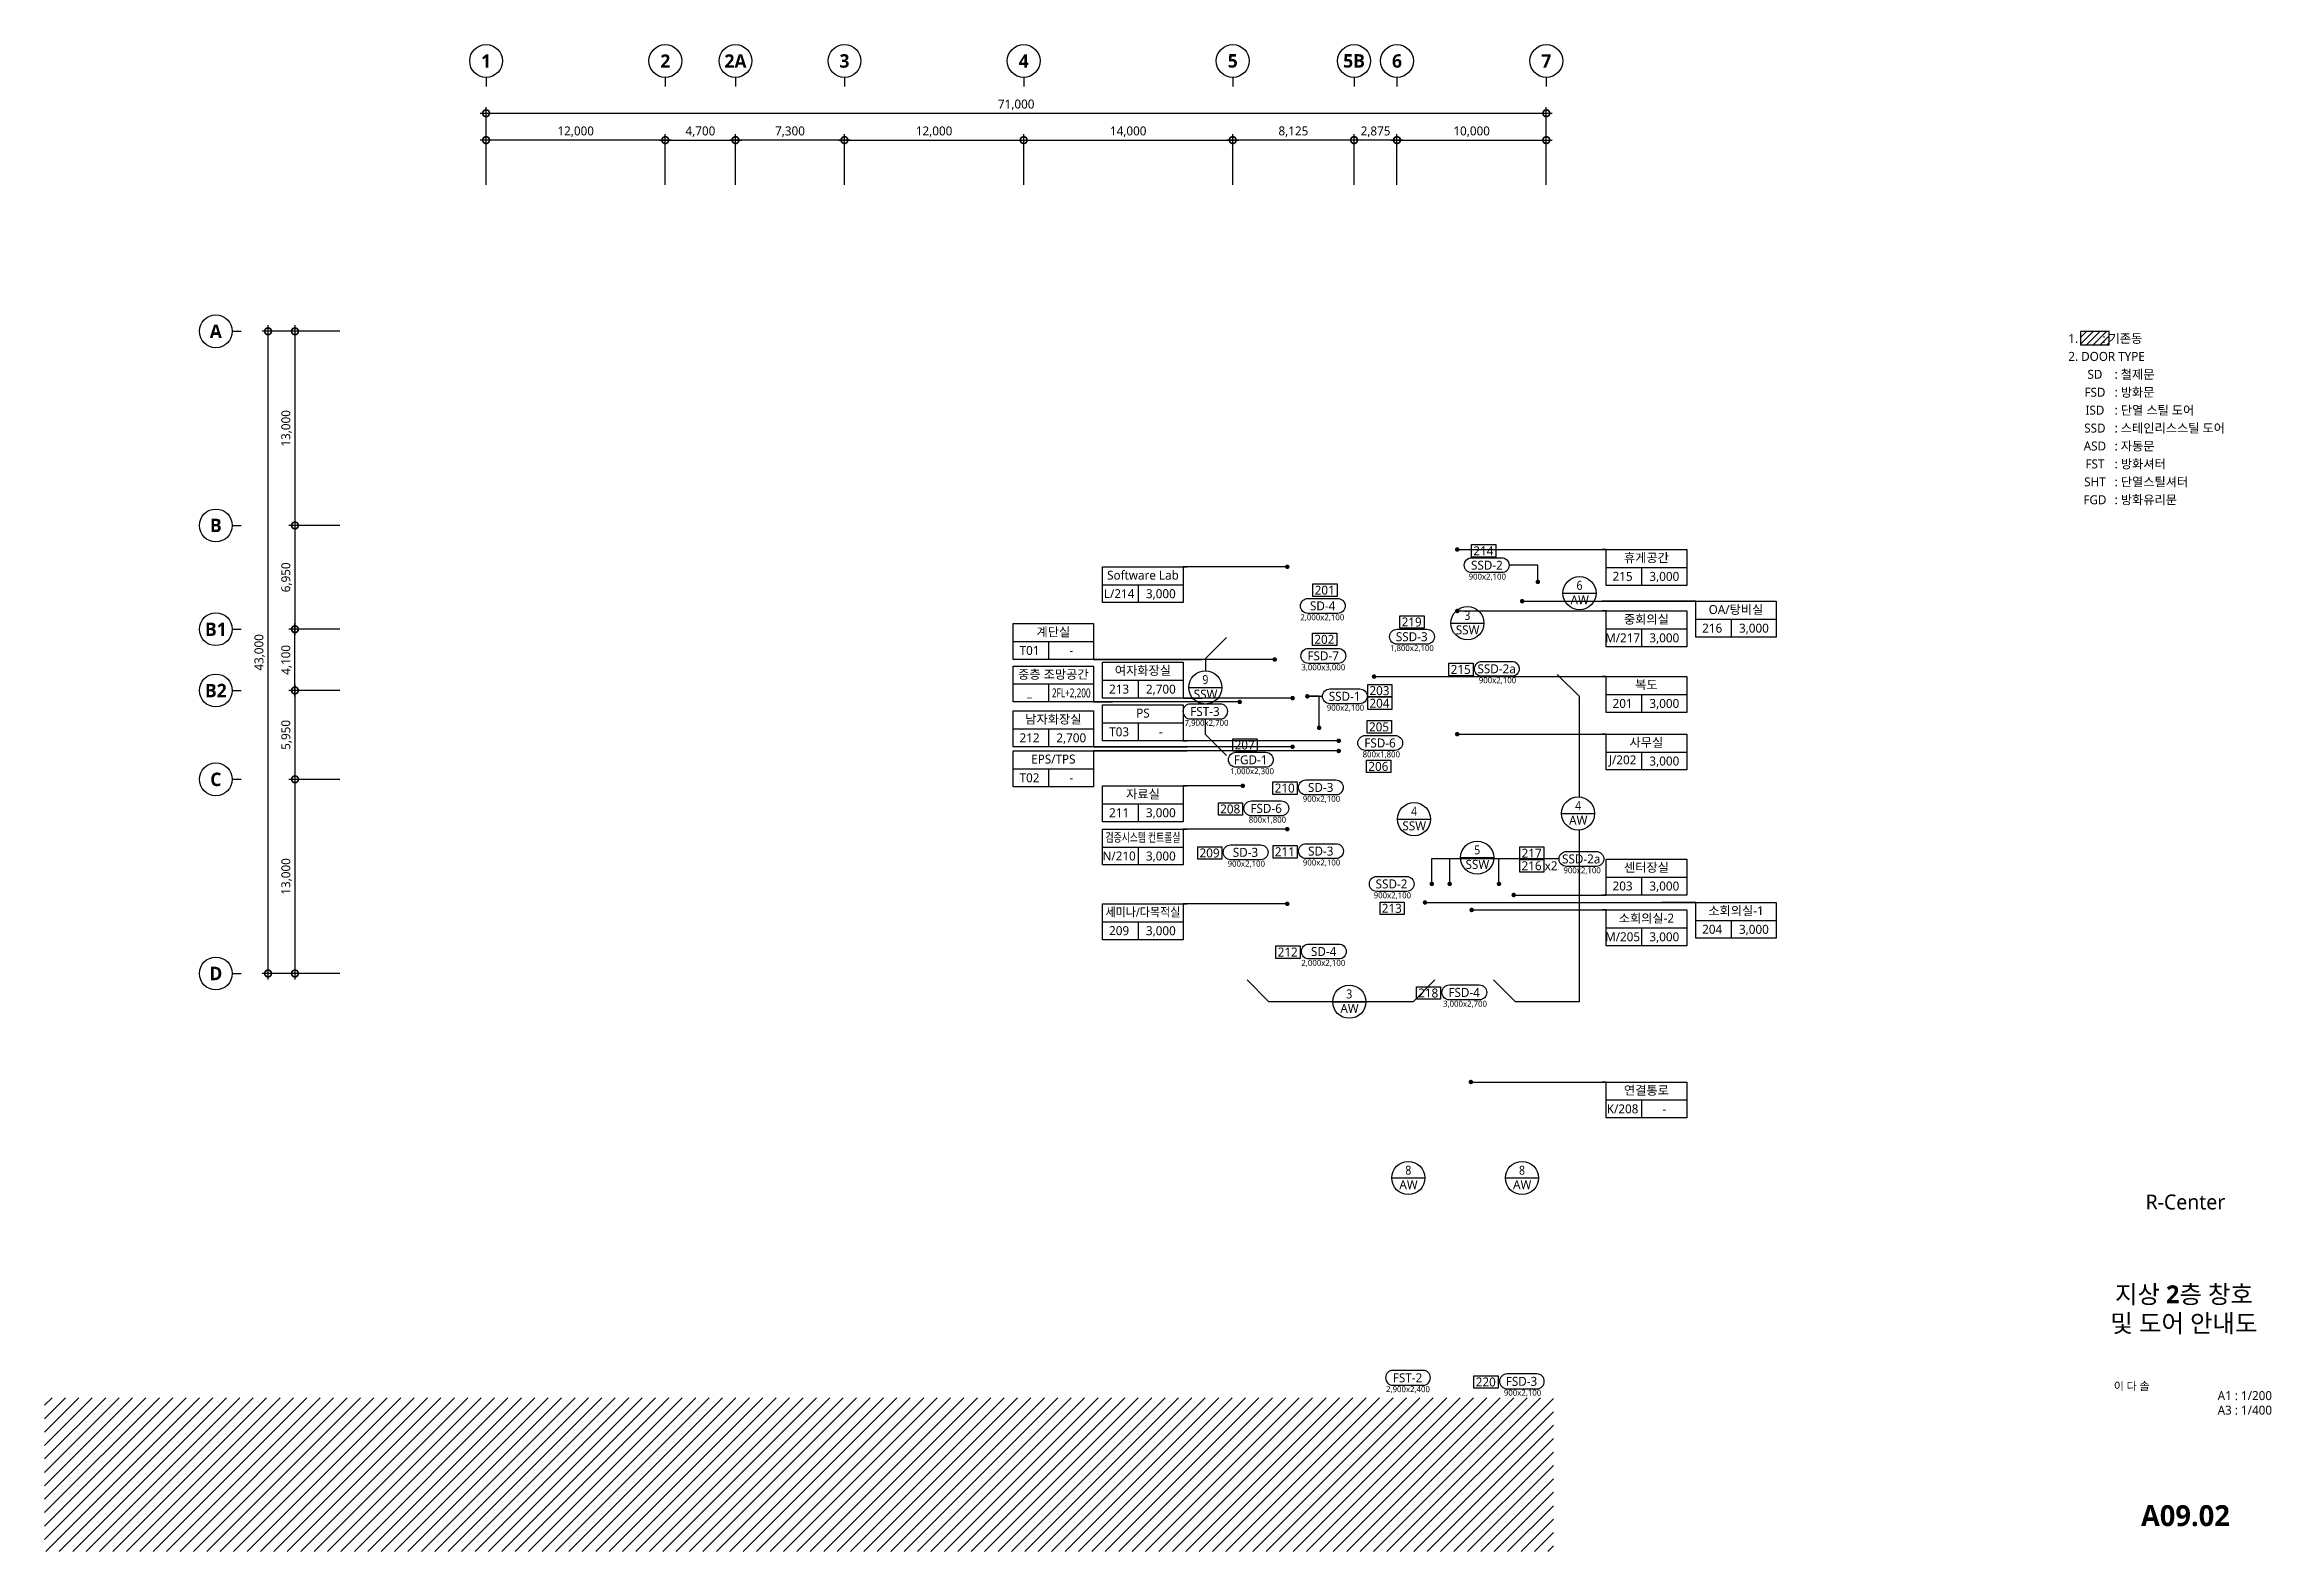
# Model space of a CAD drawing. Header units: millimetres. Extents: x 11266 to 497460, y 4200 to 113820.
# Drawn here: x 180130 to 329260, y 4200 to 105100 of the extents above; entities that cross this region are included whole.
import ezdxf
from ezdxf.enums import TextEntityAlignment as Align

# ---------------------------------------------------------------- set-up
doc = ezdxf.new("R2010")
doc.units = ezdxf.units.MM
doc.header["$LTSCALE"] = 200
doc.layers.get('DEFPOINTS').update_dxf_attribs({"color": 137})
doc.layers.add('# Door 사이즈', color=7, linetype='Continuous', plot=False)
doc.layers.add('# 도어 넘버', color=3, linetype='Continuous', plot=False)
for name, color, linetype in [('a-TAG-1', 6, 'Continuous'), ('DIM', 7, 'Continuous'), ('HAT', 8, 'Continuous'), ('SYM', 6, 'Continuous'), ('SYM-BUB', 3, 'Continuous'), ('SYM-LEAD', 6, 'Continuous'), ('TEXT', 3, 'Continuous'), ('TEXT-NOTE', 6, 'Continuous'), ('XR-SHEET$0$TITLE', 7, 'Continuous'), ('XR-SHEET$1$SHT', 5, 'Continuous'), ('XR-SHEET$1$TEXT', 3, 'Continuous')]:
    doc.layers.add(name, color=color, linetype=linetype)
doc.styles.add('$0$스타일1', font='malgun.ttf')
doc.styles.add('ARIAL', font='malgun.ttf')
doc.styles.add('S1', font='malgun.ttf')
doc.styles.add('XR-SHEET$0$굴림체(옥산)', font='malgun.ttf')
doc.styles.add('맑은고딕B', font='malgunbd.ttf')
doc.styles.add('스타일1', font='malgun.ttf')
doc.styles.add('스타일2', font='malgunbd.ttf')
doc.dimstyles.new('CJA', dxfattribs={"dimscale": 300, "dimtxt": 2.7, "dimasz": 1, "dimexe": 2, "dimexo": 3, "dimgap": 1, "dimtad": 1, "dimdec": 0, "dimzin": 1, "dimdsep": 46, "dimlunit": 6, "dimtxsty": '$0$스타일1', "dimblk": 'CJDOT', "dimcen": 0.09, "dimdle": 1, "dimclrd": 256, "dimclre": 256, "dimclrt": 3, "dimadec": 0, "dimazin": 0, "dimtfac": 1, "dimtdec": 0, "dimtix": 1, "dimtmove": 2, "dimatfit": 3, "dimldrblk": 'CJDOT', "dimfxl": 1, "dimtolj": 1, "dimtzin": 1, "dimarcsym": 0})
doc.dimstyles.new('DIM-QD 1', dxfattribs={"dimtxt": 3, "dimasz": 1.5, "dimexe": 1, "dimexo": 0, "dimgap": 1, "dimtad": 1, "dimdec": 3, "dimdsep": 46, "dimlunit": 6, "dimtxsty": '$0$스타일1', "dimblk1": 'ARCHTICK', "dimblk2": 'ARCHTICK', "dimsah": 1, "dimcen": 0, "dimclrd": 256, "dimclre": 256, "dimclrt": 3, "dimazin": 2, "dimtfac": 1, "dimtdec": 3, "dimtix": 1, "dimtmove": 2, "dimatfit": 3, "dimldrblk": 'ARCHTICK', "dimfxl": 1, "dimtolj": 1, "dimtzin": 0, "dimarcsym": 0})

msp = doc.modelspace()

# ---------------------------------------------------------------- texts
at = {"layer": '# Door 사이즈', "style": '스타일1'}
for s, p in [('900x2,100', (275496, 69275)), ('2,000x2,100', (264229, 66552)), ('1,800x2,100', (270229, 64488)), ('3,000x3,000', (264295, 63205)), ('900x2,100', (276179, 62337)), ('7,900x2,700', (256478, 59482)), ('900x2,100', (265999, 60497)), ('800x1,800', (268399, 57374)), ('1,000x2,300', (259525, 56246)), ('900x2,100', (264393, 54395)), ('800x1,800', (260772, 52994)), ('900x2,100', (259358, 50050)), ('900x2,100', (264400, 50131)), ('900x2,100', (281844, 49607)), ('900x2,100', (269140, 47935)), ('2,000x2,100', (264297, 43410)), ('3,000x2,700', (273786, 40672)), ('2,900x2,400', (269967, 14866)), ('900x2,100', (277857, 14628))]:
    msp.add_text(s, height=400, dxfattribs=at).set_placement(p)
at = {"layer": 'TEXT', "style": '스타일1'}
msp.add_text('R-Center', height=1000, dxfattribs=at).set_placement((323500, 27600), align=Align.MIDDLE_CENTER)

# ---------------------------------------------------------------- blocks, each defined once
blk = doc.blocks.new('DN')
at = {"layer": 'SYM', "color": 6}
blk.add_lwpolyline([(12.5, 0.17, 1), (12.5, 5.17), (2.5, 5.17, 1), (2.5, 0.17)], format="xyb", close=True, dxfattribs=at)
at = {"layer": 'SYM', "color": 3, "style": '스타일1'}
blk.add_attdef('FSD-1', text='', height=3, dxfattribs=at).set_placement((7.37, 2.67), align=Align.MIDDLE_CENTER)
blk = doc.blocks.new('_ARCHTICK')
at = {"color": 0, "linetype": 'ByBlock', "const_width": 0.15}
blk.add_lwpolyline([(-0.5, -0.5), (0.5, 0.5)], dxfattribs=at)
blk = doc.blocks.new('dor&win')
at = {"layer": 'a-TAG-1', "ltscale": 0.2}
blk.add_line((-5.5, 0), (5.5, 0), dxfattribs=at)
blk.add_circle((0, 0), 5.5, dxfattribs=at)
at = {"layer": 'a-TAG-1', "color": 3, "style": 'ARIAL'}
for tag, p in [('1', (0, 2.58)), ('FSD', (0.07, -2.22))]:
    blk.add_attdef(tag, text='', height=3, dxfattribs=at).set_placement(p, align=Align.MIDDLE_CENTER)
blk = doc.blocks.new('room')
at = {"layer": 'TEXT-NOTE'}
for p, q in [((0, 0), (0, 12)), ((0, 12), (27, 12)), ((27, 12), (27, 0)), ((0, 6), (27, 6)), ((27, 0), (0, 0)), ((12, 0), (12, 6))]:
    blk.add_line(p, q, dxfattribs=at)
at = {"layer": 'TEXT-NOTE', "color": 3, "style": '스타일1'}
for tag, p in [('실명', (13.5, 9.28)), ('101', (5.53, 3.02)), ('2400', (19.5, 3))]:
    blk.add_attdef(tag, text='', height=3, dxfattribs=at).set_placement(p, align=Align.MIDDLE)
blk = doc.blocks.new('_DotSmall')
at = {"color": 0, "linetype": 'ByBlock', "const_width": 0.5}
blk.add_lwpolyline([(-0.0625, 0, 1), (0.0625, 0, 1)], format="xyb", close=True, dxfattribs=at)
blk = doc.blocks.new('*D35')
at = {"layer": 'DEFPOINTS', "color": 0, "transparency": 16777216}
for p in [(0, 5400), (-71000, 0), (0, 0)]:
    blk.add_point(p, dxfattribs=at)
at = {"layer": 'DIM', "color": 7, "lineweight": -2, "transparency": 16777216}
for p, q in [((-71400, 5400), (400, 5400)), ((-71000, 600), (-71000, 5800)), ((0, 600), (0, 5800))]:
    blk.add_line(p, q, dxfattribs=at)
at = {"layer": 'DIM', "color": 7, "lineweight": -2, "transparency": 16777216, "xscale": 900, "yscale": 900, "zscale": 900, "rotation": 180}
blk.add_blockref('_DotSmall', (-71000, 5400), dxfattribs=at)
at = {"layer": 'DIM', "color": 7, "lineweight": -2, "transparency": 16777216, "xscale": 900, "yscale": 900, "zscale": 900}
blk.add_blockref('_DotSmall', (0, 5400), dxfattribs=at)
at = {"layer": 'DIM', "color": 3, "transparency": 16777216, "insert": (-35500, 5962), "char_height": 600, "attachment_point": 5, "style": '스타일1'}
blk.add_mtext('\\A1;71,000', dxfattribs=at)
blk = doc.blocks.new('CJDOT')
blk.add_line((-2, 0), (2, 0))
at = {"const_width": 0.5}
blk.add_lwpolyline([(-0.25, 0, 1), (0.25, 0, 1)], format="xyb", close=True, dxfattribs=at)
blk = doc.blocks.new('NEW_BUB')
at = {"layer": 'SYM-BUB', "color": 6}
blk.add_line((0, 3), (0, 0), dxfattribs=at)
blk.add_circle((0, 8.5), 5.5, dxfattribs=at)
at = {"layer": 'SYM-BUB', "color": 3, "style": '스타일2'}
blk.add_attdef('X', text='', height=4.5, dxfattribs=at).set_placement((0, 8.5), align=Align.MIDDLE)
blk = doc.blocks.new('*D36')
at = {"layer": 'DEFPOINTS', "color": 0, "transparency": 16777216}
for p in [(-21000, 3600), (-35000, 0), (-21000, 0)]:
    blk.add_point(p, dxfattribs=at)
at = {"layer": 'DIM', "color": 7, "lineweight": -2, "transparency": 16777216}
for p, q in [((-35400, 3600), (-20600, 3600)), ((-35000, 600), (-35000, 4000)), ((-21000, 600), (-21000, 4000))]:
    blk.add_line(p, q, dxfattribs=at)
at = {"layer": 'DIM', "color": 7, "lineweight": -2, "transparency": 16777216, "xscale": 900, "yscale": 900, "zscale": 900, "rotation": 180}
blk.add_blockref('_DotSmall', (-35000, 3600), dxfattribs=at)
at = {"layer": 'DIM', "color": 7, "lineweight": -2, "transparency": 16777216, "xscale": 900, "yscale": 900, "zscale": 900}
blk.add_blockref('_DotSmall', (-21000, 3600), dxfattribs=at)
at = {"layer": 'DIM', "color": 3, "transparency": 16777216, "insert": (-28000, 4162), "char_height": 600, "attachment_point": 5, "style": '스타일1'}
blk.add_mtext('\\A1;14,000', dxfattribs=at)
blk = doc.blocks.new('*D37')
at = {"layer": 'DEFPOINTS', "color": 0, "transparency": 16777216}
for p in [(-35000, 3600), (-47000, 0), (-35000, 0)]:
    blk.add_point(p, dxfattribs=at)
at = {"layer": 'DIM', "color": 7, "lineweight": -2, "transparency": 16777216}
for p, q in [((-47400, 3600), (-34600, 3600)), ((-47000, 600), (-47000, 4000)), ((-35000, 600), (-35000, 4000))]:
    blk.add_line(p, q, dxfattribs=at)
at = {"layer": 'DIM', "color": 7, "lineweight": -2, "transparency": 16777216, "xscale": 900, "yscale": 900, "zscale": 900, "rotation": 180}
blk.add_blockref('_DotSmall', (-47000, 3600), dxfattribs=at)
at = {"layer": 'DIM', "color": 7, "lineweight": -2, "transparency": 16777216, "xscale": 900, "yscale": 900, "zscale": 900}
blk.add_blockref('_DotSmall', (-35000, 3600), dxfattribs=at)
at = {"layer": 'DIM', "color": 3, "transparency": 16777216, "insert": (-41000, 4162), "char_height": 600, "attachment_point": 5, "style": '스타일1'}
blk.add_mtext('\\A1;12,000', dxfattribs=at)
blk = doc.blocks.new('*D38')
at = {"layer": 'DEFPOINTS', "color": 0, "transparency": 16777216}
for p in [(-54300, 3600), (-59000, 0), (-54300, 0)]:
    blk.add_point(p, dxfattribs=at)
at = {"layer": 'DIM', "color": 7, "lineweight": -2, "transparency": 16777216}
for p, q in [((-59400, 3600), (-53900, 3600)), ((-59000, 600), (-59000, 4000)), ((-54300, 600), (-54300, 4000))]:
    blk.add_line(p, q, dxfattribs=at)
at = {"layer": 'DIM', "color": 7, "lineweight": -2, "transparency": 16777216, "xscale": 900, "yscale": 900, "zscale": 900, "rotation": 180}
blk.add_blockref('_DotSmall', (-59000, 3600), dxfattribs=at)
at = {"layer": 'DIM', "color": 7, "lineweight": -2, "transparency": 16777216, "xscale": 900, "yscale": 900, "zscale": 900}
blk.add_blockref('_DotSmall', (-54300, 3600), dxfattribs=at)
at = {"layer": 'DIM', "color": 3, "transparency": 16777216, "insert": (-56650, 4160), "char_height": 600, "attachment_point": 5, "style": '스타일1'}
blk.add_mtext('\\A1;4,700', dxfattribs=at)
blk = doc.blocks.new('*D39')
at = {"layer": 'DEFPOINTS', "color": 0, "transparency": 16777216}
for p in [(-54300, 3600), (-54300, 0), (-47000, 0)]:
    blk.add_point(p, dxfattribs=at)
at = {"layer": 'DIM', "color": 7, "lineweight": -2, "transparency": 16777216}
for p, q in [((-46600, 3600), (-54700, 3600)), ((-54300, 600), (-54300, 4000)), ((-47000, 600), (-47000, 4000))]:
    blk.add_line(p, q, dxfattribs=at)
at = {"layer": 'DIM', "color": 7, "lineweight": -2, "transparency": 16777216, "xscale": 900, "yscale": 900, "zscale": 900, "rotation": 180}
blk.add_blockref('_DotSmall', (-54300, 3600), dxfattribs=at)
at = {"layer": 'DIM', "color": 7, "lineweight": -2, "transparency": 16777216, "xscale": 900, "yscale": 900, "zscale": 900}
blk.add_blockref('_DotSmall', (-47000, 3600), dxfattribs=at)
at = {"layer": 'DIM', "color": 3, "transparency": 16777216, "insert": (-50650, 4160), "char_height": 600, "attachment_point": 5, "style": '스타일1'}
blk.add_mtext('\\A1;7,300', dxfattribs=at)
blk = doc.blocks.new('*D40')
at = {"layer": 'DEFPOINTS', "color": 0, "transparency": 16777216}
for p in [(-21000, 3600), (-12875, 0), (-21000, 0)]:
    blk.add_point(p, dxfattribs=at)
at = {"layer": 'DIM', "color": 7, "lineweight": -2, "transparency": 16777216}
for p, q in [((-12475, 3600), (-21400, 3600)), ((-21000, 600), (-21000, 4000)), ((-12875, 600), (-12875, 4000))]:
    blk.add_line(p, q, dxfattribs=at)
at = {"layer": 'DIM', "color": 7, "lineweight": -2, "transparency": 16777216, "xscale": 900, "yscale": 900, "zscale": 900, "rotation": 180}
blk.add_blockref('_DotSmall', (-21000, 3600), dxfattribs=at)
at = {"layer": 'DIM', "color": 7, "lineweight": -2, "transparency": 16777216, "xscale": 900, "yscale": 900, "zscale": 900}
blk.add_blockref('_DotSmall', (-12875, 3600), dxfattribs=at)
at = {"layer": 'DIM', "color": 3, "transparency": 16777216, "insert": (-16938, 4162), "char_height": 600, "attachment_point": 5, "style": '스타일1'}
blk.add_mtext('\\A1;8,125', dxfattribs=at)
blk = doc.blocks.new('*D41')
at = {"layer": 'DEFPOINTS', "color": 0, "transparency": 16777216}
for p in [(-12875, 3600), (-12875, 0), (-10000, 0)]:
    blk.add_point(p, dxfattribs=at)
at = {"layer": 'DIM', "color": 7, "lineweight": -2, "transparency": 16777216}
for p, q in [((-9600, 3600), (-13275, 3600)), ((-12875, 600), (-12875, 4000)), ((-10000, 600), (-10000, 4000))]:
    blk.add_line(p, q, dxfattribs=at)
at = {"layer": 'DIM', "color": 7, "lineweight": -2, "transparency": 16777216, "xscale": 900, "yscale": 900, "zscale": 900, "rotation": 180}
blk.add_blockref('_DotSmall', (-12875, 3600), dxfattribs=at)
at = {"layer": 'DIM', "color": 7, "lineweight": -2, "transparency": 16777216, "xscale": 900, "yscale": 900, "zscale": 900}
blk.add_blockref('_DotSmall', (-10000, 3600), dxfattribs=at)
at = {"layer": 'DIM', "color": 3, "transparency": 16777216, "insert": (-11437, 4160), "char_height": 600, "attachment_point": 5, "style": '스타일1'}
blk.add_mtext('\\A1;2,875', dxfattribs=at)
blk = doc.blocks.new('*D42')
at = {"layer": 'DEFPOINTS', "color": 0, "transparency": 16777216}
for p in [(-71000, 3600), (-71000, 0), (-59000, 0)]:
    blk.add_point(p, dxfattribs=at)
at = {"layer": 'DIM', "color": 7, "lineweight": -2, "transparency": 16777216}
for p, q in [((-58600, 3600), (-71400, 3600)), ((-71000, 600), (-71000, 4000)), ((-59000, 600), (-59000, 4000))]:
    blk.add_line(p, q, dxfattribs=at)
at = {"layer": 'DIM', "color": 7, "lineweight": -2, "transparency": 16777216, "xscale": 900, "yscale": 900, "zscale": 900, "rotation": 180}
blk.add_blockref('_DotSmall', (-71000, 3600), dxfattribs=at)
at = {"layer": 'DIM', "color": 7, "lineweight": -2, "transparency": 16777216, "xscale": 900, "yscale": 900, "zscale": 900}
blk.add_blockref('_DotSmall', (-59000, 3600), dxfattribs=at)
at = {"layer": 'DIM', "color": 3, "transparency": 16777216, "insert": (-65000, 4162), "char_height": 600, "attachment_point": 5, "style": '스타일1'}
blk.add_mtext('\\A1;12,000', dxfattribs=at)
blk = doc.blocks.new('*D43')
at = {"layer": 'DEFPOINTS', "color": 0, "transparency": 16777216}
for p in [(0, 3600), (-10000, 0), (0, 0)]:
    blk.add_point(p, dxfattribs=at)
at = {"layer": 'DIM', "color": 7, "lineweight": -2, "transparency": 16777216}
for p, q in [((-10400, 3600), (400, 3600)), ((-10000, 600), (-10000, 4000)), ((0, 600), (0, 4000))]:
    blk.add_line(p, q, dxfattribs=at)
at = {"layer": 'DIM', "color": 7, "lineweight": -2, "transparency": 16777216, "xscale": 900, "yscale": 900, "zscale": 900, "rotation": 180}
blk.add_blockref('_DotSmall', (-10000, 3600), dxfattribs=at)
at = {"layer": 'DIM', "color": 7, "lineweight": -2, "transparency": 16777216, "xscale": 900, "yscale": 900, "zscale": 900}
blk.add_blockref('_DotSmall', (0, 3600), dxfattribs=at)
at = {"layer": 'DIM', "color": 3, "transparency": 16777216, "insert": (-5000, 4162), "char_height": 600, "attachment_point": 5, "style": '스타일1'}
blk.add_mtext('\\A1;10,000', dxfattribs=at)
blk = doc.blocks.new('*D17')
at = {"layer": 'DEFPOINTS', "color": 0, "transparency": 16777216}
for p in [(364096, 85576), (369496, 85576), (369496, 42576)]:
    blk.add_point(p, dxfattribs=at)
at = {"layer": 'DIM', "color": 7, "lineweight": -2, "transparency": 16777216}
for p, q in [((368896, 85576), (363696, 85576)), ((364096, 42176), (364096, 85976)), ((368896, 42576), (363696, 42576))]:
    blk.add_line(p, q, dxfattribs=at)
at = {"layer": 'DIM', "color": 7, "lineweight": -2, "transparency": 16777216, "xscale": 900, "yscale": 900, "zscale": 900}
for p, rotation in [((364096, 85576), 90), ((364096, 42576), 270)]:
    blk.add_blockref('_DotSmall', p, dxfattribs=dict(at, rotation=rotation))
at = {"layer": 'DIM', "color": 3, "transparency": 16777216, "insert": (363536, 64076), "char_height": 600, "attachment_point": 5, "rotation": 90, "style": '$0$스타일1'}
blk.add_mtext('\\A1;43,000', dxfattribs=at)
blk = doc.blocks.new('*D18')
at = {"layer": 'DEFPOINTS', "color": 0, "transparency": 16777216}
for p in [(369496, 85576), (365896, 72576), (369496, 72576)]:
    blk.add_point(p, dxfattribs=at)
at = {"layer": 'DIM', "color": 7, "lineweight": -2, "transparency": 16777216}
for p, q in [((368896, 85576), (365496, 85576)), ((365896, 85976), (365896, 72176)), ((368896, 72576), (365496, 72576))]:
    blk.add_line(p, q, dxfattribs=at)
at = {"layer": 'DIM', "color": 7, "lineweight": -2, "transparency": 16777216, "xscale": 900, "yscale": 900, "zscale": 900}
for p, rotation in [((365896, 85576), 90), ((365896, 72576), 270)]:
    blk.add_blockref('_DotSmall', p, dxfattribs=dict(at, rotation=rotation))
at = {"layer": 'DIM', "color": 3, "transparency": 16777216, "insert": (365334, 79076), "char_height": 600, "attachment_point": 5, "rotation": 90, "style": '$0$스타일1'}
blk.add_mtext('\\A1;13,000', dxfattribs=at)
blk = doc.blocks.new('*D19')
at = {"layer": 'DEFPOINTS', "color": 0, "transparency": 16777216}
for p in [(369496, 55576), (365896, 42576), (369496, 42576)]:
    blk.add_point(p, dxfattribs=at)
at = {"layer": 'DIM', "color": 7, "lineweight": -2, "transparency": 16777216}
for p, q in [((368896, 55576), (365496, 55576)), ((365896, 55976), (365896, 42176)), ((368896, 42576), (365496, 42576))]:
    blk.add_line(p, q, dxfattribs=at)
at = {"layer": 'DIM', "color": 7, "lineweight": -2, "transparency": 16777216, "xscale": 900, "yscale": 900, "zscale": 900}
for p, rotation in [((365896, 55576), 90), ((365896, 42576), 270)]:
    blk.add_blockref('_DotSmall', p, dxfattribs=dict(at, rotation=rotation))
at = {"layer": 'DIM', "color": 3, "transparency": 16777216, "insert": (365334, 49076), "char_height": 600, "attachment_point": 5, "rotation": 90, "style": '$0$스타일1'}
blk.add_mtext('\\A1;13,000', dxfattribs=at)
blk = doc.blocks.new('*D20')
at = {"layer": 'DEFPOINTS', "color": 0, "transparency": 16777216}
for p in [(369496, 61526), (365896, 55576), (369496, 55576)]:
    blk.add_point(p, dxfattribs=at)
at = {"layer": 'DIM', "color": 7, "lineweight": -2, "transparency": 16777216}
for p, q in [((368896, 61526), (365496, 61526)), ((365896, 61926), (365896, 55176)), ((368896, 55576), (365496, 55576))]:
    blk.add_line(p, q, dxfattribs=at)
at = {"layer": 'DIM', "color": 7, "lineweight": -2, "transparency": 16777216, "xscale": 900, "yscale": 900, "zscale": 900}
for p, rotation in [((365896, 61526), 90), ((365896, 55576), 270)]:
    blk.add_blockref('_DotSmall', p, dxfattribs=dict(at, rotation=rotation))
at = {"layer": 'DIM', "color": 3, "transparency": 16777216, "insert": (365336, 58551), "char_height": 600, "attachment_point": 5, "rotation": 90, "style": '$0$스타일1'}
blk.add_mtext('\\A1;5,950', dxfattribs=at)
blk = doc.blocks.new('*D21')
at = {"layer": 'DEFPOINTS', "color": 0, "transparency": 16777216}
for p in [(365896, 65626), (369496, 65626), (369496, 61526)]:
    blk.add_point(p, dxfattribs=at)
at = {"layer": 'DIM', "color": 7, "lineweight": -2, "transparency": 16777216}
for p, q in [((368896, 65626), (365496, 65626)), ((365896, 61126), (365896, 66026)), ((368896, 61526), (365496, 61526))]:
    blk.add_line(p, q, dxfattribs=at)
at = {"layer": 'DIM', "color": 7, "lineweight": -2, "transparency": 16777216, "xscale": 900, "yscale": 900, "zscale": 900}
for p, rotation in [((365896, 65626), 90), ((365896, 61526), 270)]:
    blk.add_blockref('_DotSmall', p, dxfattribs=dict(at, rotation=rotation))
at = {"layer": 'DIM', "color": 3, "transparency": 16777216, "insert": (365334, 63576), "char_height": 600, "attachment_point": 5, "rotation": 90, "style": '$0$스타일1'}
blk.add_mtext('\\A1;4,100', dxfattribs=at)
blk = doc.blocks.new('*D22')
at = {"layer": 'DEFPOINTS', "color": 0, "transparency": 16777216}
for p in [(369496, 72576), (365896, 65626), (369496, 65626)]:
    blk.add_point(p, dxfattribs=at)
at = {"layer": 'DIM', "color": 7, "lineweight": -2, "transparency": 16777216}
for p, q in [((368896, 72576), (365496, 72576)), ((365896, 72976), (365896, 65226)), ((368896, 65626), (365496, 65626))]:
    blk.add_line(p, q, dxfattribs=at)
at = {"layer": 'DIM', "color": 7, "lineweight": -2, "transparency": 16777216, "xscale": 900, "yscale": 900, "zscale": 900}
for p, rotation in [((365896, 72576), 90), ((365896, 65626), 270)]:
    blk.add_blockref('_DotSmall', p, dxfattribs=dict(at, rotation=rotation))
at = {"layer": 'DIM', "color": 3, "transparency": 16777216, "insert": (365336, 69101), "char_height": 600, "attachment_point": 5, "rotation": 90, "style": '$0$스타일1'}
blk.add_mtext('\\A1;6,950', dxfattribs=at)
blk = doc.blocks.new('2F DOOR NUMBER')
at = {"layer": '# 도어 넘버', "flags": 128}
for points in [[(99814, -42980), (99814, -43820), (98194, -43820), (98194, -42980)], [(89189, -45614), (89189, -46454), (87570, -46454), (87570, -45614)], [(89167, -48907), (89167, -49747), (87547, -49747), (87547, -48907)], [(95010, -47744), (95010, -48584), (93391, -48584), (93391, -47744)], [(98296, -50923), (98296, -51763), (96677, -51763), (96677, -50923)], [(92855, -52342), (92855, -53182), (91236, -53182), (91236, -52342)], [(92855, -53187), (92855, -54027), (91236, -54027), (91236, -53187)], [(92827, -54768), (92827, -55608), (91207, -55608), (91207, -54768)], [(83827, -55982), (83827, -56822), (82208, -56822), (82208, -55982)], [(92783, -57413), (92783, -58253), (91163, -58253), (91163, -57413)], [(86510, -58865), (86510, -59705), (84891, -59705), (84891, -58865)], [(82859, -60266), (82859, -61106), (81240, -61106), (81240, -60266)], [(81475, -63210), (81475, -64050), (79856, -64050), (79856, -63210)], [(86517, -63129), (86517, -63969), (84898, -63969), (84898, -63129)], [(103043, -63228), (103043, -64068), (101424, -64068), (101424, -63228)], [(103043, -64068), (103043, -64908), (101424, -64908), (101424, -64068)], [(93682, -66914), (93682, -67754), (92062, -67754), (92062, -66914)], [(86711, -69849), (86711, -70689), (85091, -70689), (85091, -69849)], [(96118, -72588), (96118, -73428), (94499, -73428), (94499, -72588)], [(99974, -98632), (99974, -99472), (98355, -99472), (98355, -98632)]]:
    blk.add_lwpolyline(points, close=True, dxfattribs=at)
at = {"layer": '# 도어 넘버', "style": '스타일1'}
for s, p in [('214', (98314, -43700)), ('201', (87690, -46334)), ('202', (87667, -49627)), ('219', (93511, -48464)), ('215', (96797, -51643)), ('203', (91356, -53062)), ('204', (91356, -53907)), ('205', (91327, -55488)), ('207', (82328, -56702)), ('206', (91283, -58133)), ('210', (85011, -59585)), ('208', (81360, -60986)), ('209', (79976, -63930)), ('211', (85018, -63849)), ('217', (101544, -63948)), ('216 x2', (101544, -64788)), ('213', (92182, -67634)), ('212', (85211, -70569)), ('218', (94619, -73308)), ('220', (98475, -99352))]:
    blk.add_text(s, height=600, dxfattribs=at).set_placement(p)
blk = doc.blocks.new('XR-SHEET$0$TITLE')
at = {"layer": 'XR-SHEET$0$TITLE', "true_color": 0x000000, "style": 'XR-SHEET$0$굴림체(옥산)'}
for tag, height, p in [('동명칭', 6, (776.77, -457.26)), ('SCALE-A1', 3, (797.5, -522)), ('SCALE-A3', 3, (797.5, -527)), ('DATA', 3, (797.5, -540))]:
    blk.add_attdef(tag, text='', height=height, dxfattribs=at).set_placement(p, align=Align.MIDDLE)
for tag, height, p in [('TITLE1', 6, (776.5, -479.4)), ('TITLE4', 6, (776.5, -484.39)), ('TITLE2', 6, (776.5, -489)), ('TITLE5', 6, (776.5, -493.99)), ('TITLE3', 6, (776.5, -498.7)), ('NAME-1', 3, (760.16, -517.5)), ('NAME-2', 3, (760.16, -526.5)), ('A0.00', 7, (776.5, -561))]:
    blk.add_attdef(tag, text='', height=height, dxfattribs=at).set_placement(p, align=Align.MIDDLE_CENTER)
blk = doc.blocks.new('A$C812c7108')
at = {"layer": 'TEXT', "style": 'S1'}
for s, p in [('1.        : 기존동', (0, 373)), ('2. DOOR TYPE', (0, -827)), (': 철제문', (3100, -2027)), (': 방화문', (3100, -3227)), (': 단열 스틸 도어', (3100, -4427)), (': 스테인리스스틸 도어', (3100, -5627)), (': 자동문', (3100, -6827)), (': 방화셔터', (3100, -8027)), (': 단열스틸셔터', (3100, -9227)), (': 방화유리문', (3100, -10427))]:
    blk.add_text(s, height=600, dxfattribs=at).set_placement(p, align=Align.MIDDLE_LEFT)
for s, p in [('FSD', (1780, -3227)), ('SD', (1780, -2027)), ('ISD', (1780, -4427)), ('SSD', (1780, -5627)), ('ASD', (1780, -6827)), ('SHT', (1780, -9227)), ('FST', (1780, -8027)), ('FGD', (1780, -10427))]:
    blk.add_text(s, height=600, dxfattribs=at).set_placement(p, align=Align.MIDDLE_CENTER)
blk = doc.blocks.new('A$C5c222830')
at = {"layer": 'SYM-BUB'}
ref = blk.add_blockref('NEW_BUB', (-71000, 7200), dxfattribs=dict(at, xscale=200.0000000000001, yscale=200.0000000000001, zscale=200.0000000000001))
ref.add_attrib('X', '1', dxfattribs={"color": 3, "height": 900, "style": '맑은고딕B'}).set_placement((-71000, 8900), align=Align.MIDDLE)
ref = blk.add_blockref('NEW_BUB', (-59000, 7200), dxfattribs=dict(at, xscale=200.0000000000001, yscale=200.0000000000001, zscale=200.0000000000001))
ref.add_attrib('X', '2', dxfattribs={"color": 3, "height": 900, "style": '맑은고딕B'}).set_placement((-59000, 8900), align=Align.MIDDLE)
ref = blk.add_blockref('NEW_BUB', (-54300, 7200), dxfattribs=dict(at, xscale=200.0000000000001, yscale=200.0000000000001, zscale=200.0000000000001))
ref.add_attrib('X', '2A', dxfattribs={"color": 3, "height": 900, "style": '맑은고딕B'}).set_placement((-54300, 8900), align=Align.MIDDLE)
ref = blk.add_blockref('NEW_BUB', (-47000, 7200), dxfattribs=dict(at, xscale=200.0000000000001, yscale=200.0000000000001, zscale=200.0000000000001))
ref.add_attrib('X', '3', dxfattribs={"color": 3, "height": 900, "style": '맑은고딕B'}).set_placement((-47000, 8900), align=Align.MIDDLE)
ref = blk.add_blockref('NEW_BUB', (-35000, 7200), dxfattribs=dict(at, xscale=200.0000000000001, yscale=200.0000000000001, zscale=200.0000000000001))
ref.add_attrib('X', '4', dxfattribs={"color": 3, "height": 900, "style": '맑은고딕B'}).set_placement((-35000, 8900), align=Align.MIDDLE)
ref = blk.add_blockref('NEW_BUB', (-21000, 7200), dxfattribs=dict(at, xscale=200.0000000000001, yscale=200.0000000000001, zscale=200.0000000000001))
ref.add_attrib('X', '5', dxfattribs={"color": 3, "height": 900, "style": '맑은고딕B'}).set_placement((-21000, 8900), align=Align.MIDDLE)
ref = blk.add_blockref('NEW_BUB', (-12875, 7200), dxfattribs=dict(at, xscale=200.0000000000001, yscale=200.0000000000001, zscale=200.0000000000001))
ref.add_attrib('X', '5B', dxfattribs={"color": 3, "height": 900, "style": '맑은고딕B'}).set_placement((-12875, 8900), align=Align.MIDDLE)
ref = blk.add_blockref('NEW_BUB', (-10000, 7200), dxfattribs=dict(at, xscale=200.0000000000001, yscale=200.0000000000001, zscale=200.0000000000001))
ref.add_attrib('X', '6', dxfattribs={"color": 3, "height": 900, "style": '맑은고딕B'}).set_placement((-10000, 8900), align=Align.MIDDLE)
ref = blk.add_blockref('NEW_BUB', (0, 7200), dxfattribs=dict(at, xscale=200.0000000000001, yscale=200.0000000000001, zscale=200.0000000000001))
ref.add_attrib('X', '7', dxfattribs={"color": 3, "height": 900, "style": '맑은고딕B'}).set_placement((0, 8900), align=Align.MIDDLE)
at = {"layer": 'DIM'}
dim = blk.add_linear_dim(base=(0, 5400), p1=(-71000, 0), p2=(0, 0), angle=180, dimstyle='CJA', override={"dimscale": 200, "dimtxt": 3, "dimasz": 4.5, "dimtxsty": '스타일1', "dimblk1": 'DotSmall', "dimblk2": 'DotSmall', "dimsah": 1, "dimdle": 2, "dimclrd": 7, "dimclre": 7}, dxfattribs=at)
dim.commit()
dim.dimension.update_dxf_attribs({"geometry": '*D35', "text_midpoint": (-35500, 5962), "dimtype": 128})
for base, p1, p2, picture, middle in [((-71000, 3600), (-59000, 0), (-71000, 0), '*D42', (-65000, 4162)), ((-54300, 3600), (-47000, 0), (-54300, 0), '*D39', (-50650, 4160.3)), ((-21000, 3600), (-12875, 0), (-21000, 0), '*D40', (-16937.5, 4162)), ((-12875, 3600), (-10000, 0), (-12875, 0), '*D41', (-11437.5, 4160.3))]:
    dim = blk.add_linear_dim(base=base, p1=p1, p2=p2, angle=180, dimstyle='CJA', override={"dimscale": 200, "dimtxt": 3, "dimasz": 4.5, "dimtxsty": '스타일1', "dimblk1": 'DotSmall', "dimblk2": 'DotSmall', "dimsah": 1, "dimdle": 2, "dimclrd": 7, "dimclre": 7}, dxfattribs=at)
    dim.commit()
    dim.dimension.update_dxf_attribs({"geometry": picture, "text_midpoint": middle})
for base, p1, p2, picture, middle in [((-54300, 3600), (-59000, 0), (-54300, 0), '*D38', (-56650, 4160.3)), ((-35000, 3600), (-47000, 0), (-35000, 0), '*D37', (-41000, 4162)), ((-21000, 3600), (-35000, 0), (-21000, 0), '*D36', (-28000, 4162)), ((0, 3600), (-10000, 0), (0, 0), '*D43', (-5000, 4162))]:
    dim = blk.add_linear_dim(base=base, p1=p1, p2=p2, dimstyle='CJA', override={"dimscale": 200, "dimtxt": 3, "dimasz": 4.5, "dimtxsty": '스타일1', "dimblk1": 'DotSmall', "dimblk2": 'DotSmall', "dimsah": 1, "dimdle": 2, "dimclrd": 7, "dimclre": 7}, dxfattribs=at)
    dim.commit()
    dim.dimension.update_dxf_attribs({"geometry": picture, "text_midpoint": middle})
blk = doc.blocks.new('A$Cae429de4')
at = {"layer": 'SYM-BUB'}
ref = blk.add_blockref('NEW_BUB', (-7200, 0), dxfattribs=dict(at, xscale=200.0000000000001, yscale=200.0000000000001, zscale=200.0000000000001, rotation=90))
ref.add_attrib('X', 'A', dxfattribs={"color": 3, "height": 900, "style": '맑은고딕B'}).set_placement((-8900, 0), align=Align.MIDDLE)
ref = blk.add_blockref('NEW_BUB', (-7200, -13000), dxfattribs=dict(at, xscale=200.0000000000001, yscale=200.0000000000001, zscale=200.0000000000001, rotation=90))
ref.add_attrib('X', 'B', dxfattribs={"color": 3, "height": 900, "style": '맑은고딕B'}).set_placement((-8900, -13000), align=Align.MIDDLE)
ref = blk.add_blockref('NEW_BUB', (-7200, -19950), dxfattribs=dict(at, xscale=200.0000000000001, yscale=200.0000000000001, zscale=200.0000000000001, rotation=90))
ref.add_attrib('X', 'B1', dxfattribs={"color": 3, "height": 900, "style": '맑은고딕B'}).set_placement((-8900, -19950), align=Align.MIDDLE)
ref = blk.add_blockref('NEW_BUB', (-7200, -24050), dxfattribs=dict(at, xscale=200.0000000000001, yscale=200.0000000000001, zscale=200.0000000000001, rotation=90))
ref.add_attrib('X', 'B2', dxfattribs={"color": 3, "height": 900, "style": '맑은고딕B'}).set_placement((-8900, -24050), align=Align.MIDDLE)
ref = blk.add_blockref('NEW_BUB', (-7200, -30000), dxfattribs=dict(at, xscale=200.0000000000001, yscale=200.0000000000001, zscale=200.0000000000001, rotation=90))
ref.add_attrib('X', 'C', dxfattribs={"color": 3, "height": 900, "style": '맑은고딕B'}).set_placement((-8900, -30000), align=Align.MIDDLE)
ref = blk.add_blockref('NEW_BUB', (-7200, -43000), dxfattribs=dict(at, xscale=200.0000000000001, yscale=200.0000000000001, zscale=200.0000000000001, rotation=90))
ref.add_attrib('X', 'D', dxfattribs={"color": 3, "height": 900, "style": '맑은고딕B'}).set_placement((-8900, -43000), align=Align.MIDDLE)
at = {"layer": 'DIM'}
for base, p1, p2, angle, picture, middle in [((-5400, 0), (0, -43000), (0, 0), 270, '*D17', (-5960.3, -21500)), ((-3600, -13000), (0, 0), (0, -13000), 90, '*D18', (-4162, -6500)), ((-3600, -19950), (0, -13000), (0, -19950), 270, '*D22', (-4160.3, -16475)), ((-3600, -19950), (0, -24050), (0, -19950), 90, '*D21', (-4162, -22000)), ((-3600, -30000), (0, -24050), (0, -30000), 270, '*D20', (-4160.3, -27025)), ((-3600, -43000), (0, -30000), (0, -43000), 270, '*D19', (-4162, -36500))]:
    dim = blk.add_linear_dim(base=base, p1=p1, p2=p2, angle=angle, dimstyle='CJA', override={"dimscale": 200, "dimtxt": 3, "dimasz": 4.5, "dimblk1": 'DotSmall', "dimblk2": 'DotSmall', "dimsah": 1, "dimdle": 2, "dimclrd": 7, "dimclre": 7}, dxfattribs=at)
    dim.commit()
    dim.dimension.update_dxf_attribs({"geometry": picture, "text_midpoint": middle, "insert": (-369496.1, -85576.2)})

# ---------------------------------------------------------------- hatches: boundary and pattern name
at = {"layer": 'HAT'}
h = msp.add_hatch(dxfattribs=at)
h.set_pattern_fill('ANSI31', color=256, scale=100)
h.set_pattern_definition([(45, (200, -9e-11), (-224.5064, 224.5064), [])])
h.paths.add_polyline_path([(316483, 85881), (316483, 84992), (318381, 84992), (318381, 85881)])
h = msp.add_hatch(dxfattribs=at)
h.set_pattern_fill('ANSI31', color=256, scale=200)
h.set_pattern_definition([(45, (168200, 118800), (-449.0128, 449.0128), [])])
h.paths.add_polyline_path([(281170, 14490), (180130, 14490), (180130, 4200), (281170, 4200)])

# ---------------------------------------------------------------- linework, layer by layer
at = {"layer": 'a-TAG-1'}
for points in [[(281435, 62930), (282891, 61474), (282891, 54723)], [(282891, 52504), (282891, 41009), (278626, 41009), (277170, 42465)], [(273230, 42465), (271774, 41009), (262126, 41009), (260670, 42465)]]:
    msp.add_lwpolyline(points, dxfattribs=at)
at = {"layer": 'HAT', "color": 6}
msp.add_lwpolyline([(316483, 84992), (318381, 84992), (318381, 85881), (316483, 85881)], close=True, dxfattribs=at)
at = {"layer": 'SYM-LEAD'}
for points in [[(259275, 65400), (257866, 63991), (257866, 63166)], [(259275, 57500), (257866, 58909), (257866, 59944)]]:
    msp.add_lwpolyline(points, dxfattribs=at)

# ---------------------------------------------------------------- block references
at = {"layer": '# Door 사이즈'}
msp.add_blockref('2F DOOR NUMBER', (177500, 114600), dxfattribs=at)
for name, p in [('A$C5c222830', (280700, 95100)), ('A$Cae429de4', (200500, 85900)), ('A$C812c7108', (315657, 85046))]:
    msp.add_blockref(name, p)
at = {"layer": 'a-TAG-1'}
ref = msp.add_blockref('dor&win', (282922, 68366), dxfattribs=dict(at, xscale=202.0202020198728, yscale=202.0202020198728, zscale=202.0202020198728))
ref.add_attrib('1', '6', dxfattribs={"color": 3, "height": 600, "style": 'S1', "width": 0.9}).set_placement((282922, 68888), align=Align.MIDDLE_CENTER)
ref.add_attrib('FSD', 'AW', dxfattribs={"color": 3, "height": 600, "style": 'S1'}).set_placement((282936, 67917), align=Align.MIDDLE_CENTER)
ref = msp.add_blockref('dor&win', (275415, 66356), dxfattribs=dict(at, xscale=202.0202020198728, yscale=202.0202020198728, zscale=202.0202020198728))
ref.add_attrib('1', '3', dxfattribs={"color": 3, "height": 600, "style": 'S1', "width": 0.9}).set_placement((275415, 66877), align=Align.MIDDLE_CENTER)
ref.add_attrib('FSD', 'SSW', dxfattribs={"color": 3, "height": 600, "style": 'S1'}).set_placement((275429, 65906), align=Align.MIDDLE_CENTER)
ref = msp.add_blockref('dor&win', (257866, 62055), dxfattribs=dict(at, xscale=202.0202020198728, yscale=202.0202020198728, zscale=202.0202020198728))
ref.add_attrib('1', '9', dxfattribs={"color": 3, "height": 600, "style": 'S1', "width": 0.9}).set_placement((257866, 62577), align=Align.MIDDLE_CENTER)
ref.add_attrib('FSD', 'SSW', dxfattribs={"color": 3, "height": 600, "style": 'S1'}).set_placement((257880, 61606), align=Align.MIDDLE_CENTER)
ref = msp.add_blockref('dor&win', (271841, 53234), dxfattribs=dict(at, xscale=202.0202020198728, yscale=202.0202020198728, zscale=202.0202020198728))
ref.add_attrib('1', '4', dxfattribs={"color": 3, "height": 600, "style": 'S1', "width": 0.9}).set_placement((271841, 53756), align=Align.MIDDLE_CENTER)
ref.add_attrib('FSD', 'SSW', dxfattribs={"color": 3, "height": 600, "style": 'S1'}).set_placement((271855, 52785), align=Align.MIDDLE_CENTER)
ref = msp.add_blockref('dor&win', (282826, 53614), dxfattribs=dict(at, xscale=202.0202020198728, yscale=202.0202020198728, zscale=202.0202020198728))
ref.add_attrib('1', '4', dxfattribs={"color": 3, "height": 600, "style": 'S1', "width": 0.9}).set_placement((282826, 54135), align=Align.MIDDLE_CENTER)
ref.add_attrib('FSD', 'AW', dxfattribs={"color": 3, "height": 600, "style": 'S1'}).set_placement((282840, 53164), align=Align.MIDDLE_CENTER)
ref = msp.add_blockref('dor&win', (276071, 50655), dxfattribs=dict(at, xscale=202.0202020198728, yscale=202.0202020198728, zscale=202.0202020198728))
ref.add_attrib('1', '5', dxfattribs={"color": 3, "height": 600, "style": 'S1', "width": 0.9}).set_placement((276071, 51176), align=Align.MIDDLE_CENTER)
ref.add_attrib('FSD', 'SSW', dxfattribs={"color": 3, "height": 600, "style": 'S1'}).set_placement((276085, 50205), align=Align.MIDDLE_CENTER)
ref = msp.add_blockref('dor&win', (267506, 41009), dxfattribs=dict(at, xscale=202.0202020198728, yscale=202.0202020198728, zscale=202.0202020198728))
ref.add_attrib('1', '3', dxfattribs={"color": 3, "height": 600, "style": 'S1', "width": 0.9}).set_placement((267506, 41531), align=Align.MIDDLE_CENTER)
ref.add_attrib('FSD', 'AW', dxfattribs={"color": 3, "height": 600, "style": 'S1'}).set_placement((267520, 40560), align=Align.MIDDLE_CENTER)
ref = msp.add_blockref('dor&win', (271458, 29207), dxfattribs=dict(at, xscale=202.0202020198728, yscale=202.0202020198728, zscale=202.0202020198728))
ref.add_attrib('1', '8', dxfattribs={"color": 3, "height": 600, "style": 'S1', "width": 0.9}).set_placement((271458, 29729), align=Align.MIDDLE_CENTER)
ref.add_attrib('FSD', 'AW', dxfattribs={"color": 3, "height": 600, "style": 'S1'}).set_placement((271471, 28758), align=Align.MIDDLE_CENTER)
ref = msp.add_blockref('dor&win', (279072, 29207), dxfattribs=dict(at, xscale=202.0202020198728, yscale=202.0202020198728, zscale=202.0202020198728))
ref.add_attrib('1', '8', dxfattribs={"color": 3, "height": 600, "style": 'S1', "width": 0.9}).set_placement((279072, 29729), align=Align.MIDDLE_CENTER)
ref.add_attrib('FSD', 'AW', dxfattribs={"color": 3, "height": 600, "style": 'S1'}).set_placement((279086, 28758), align=Align.MIDDLE_CENTER)
at = {"layer": 'SYM'}
ref = msp.add_blockref('DN', (275205, 70772), dxfattribs=dict(at, xscale=-200.0000000000001, yscale=200.0000000000001, zscale=200.0000000000001, rotation=180))
ref.add_attrib('1-FSD', 'SSD-2', dxfattribs={"color": 3, "height": 600, "style": '스타일1'}).set_placement((276720, 70238), align=Align.MIDDLE_CENTER)
ref = msp.add_blockref('DN', (267233, 66979), dxfattribs=dict(at, xscale=-200.0000000000001, yscale=200.0000000000001, zscale=200.0000000000001))
ref.add_attrib('1-FSD', 'SD-4', dxfattribs={"color": 3, "height": 600, "style": '스타일1'}).set_placement((265720, 67514), align=Align.MIDDLE_CENTER)
ref = msp.add_blockref('DN', (273202, 64915), dxfattribs=dict(at, xscale=-200.0000000000001, yscale=200.0000000000001, zscale=200.0000000000001))
ref.add_attrib('1-FSD', 'SSD-3', dxfattribs={"color": 3, "height": 600, "style": '스타일1'}).set_placement((271689, 65450), align=Align.MIDDLE_CENTER)
ref = msp.add_blockref('DN', (267268, 63633), dxfattribs=dict(at, xscale=-200.0000000000001, yscale=200.0000000000001, zscale=200.0000000000001))
ref.add_attrib('1-FSD', 'FSD-7', dxfattribs={"color": 3, "height": 600, "style": '스타일1'}).set_placement((265755, 64167), align=Align.MIDDLE_CENTER)
ref = msp.add_blockref('DN', (278887, 62764), dxfattribs=dict(at, xscale=-200.0000000000001, yscale=200.0000000000001, zscale=200.0000000000001))
ref.add_attrib('1-FSD', 'SSD-2a', dxfattribs={"color": 3, "height": 600, "style": '스타일1'}).set_placement((277374, 63299), align=Align.MIDDLE_CENTER)
ref = msp.add_blockref('DN', (268707, 60924), dxfattribs=dict(at, xscale=-200.0000000000001, yscale=200.0000000000001, zscale=200.0000000000001))
ref.add_attrib('1-FSD', 'SSD-1', dxfattribs={"color": 3, "height": 600, "style": '스타일1'}).set_placement((267193, 61459), align=Align.MIDDLE_CENTER)
ref = msp.add_blockref('DN', (256366, 59909), dxfattribs=dict(at, xscale=200.0000000000001, yscale=200.0000000000001, zscale=200.0000000000001))
ref.add_attrib('1-FSD', 'FST-3', dxfattribs={"color": 3, "height": 600, "style": '스타일1'}).set_placement((257840, 60444), align=Align.MIDDLE_CENTER)
ref = msp.add_blockref('DN', (271077, 57801), dxfattribs=dict(at, xscale=-200.0000000000001, yscale=200.0000000000001, zscale=200.0000000000001))
ref.add_attrib('1-FSD', 'FSD-6', dxfattribs={"color": 3, "height": 600, "style": '스타일1'}).set_placement((269564, 58336), align=Align.MIDDLE_CENTER)
ref = msp.add_blockref('DN', (262413, 56674), dxfattribs=dict(at, xscale=-200.0000000000001, yscale=200.0000000000001, zscale=200.0000000000001))
ref.add_attrib('1-FSD', 'FGD-1', dxfattribs={"color": 3, "height": 600, "style": '스타일1'}).set_placement((260900, 57208), align=Align.MIDDLE_CENTER)
ref = msp.add_blockref('DN', (267101, 54822), dxfattribs=dict(at, xscale=-200.0000000000001, yscale=200.0000000000001, zscale=200.0000000000001))
ref.add_attrib('1-FSD', 'SD-3', dxfattribs={"color": 3, "height": 600, "style": '스타일1'}).set_placement((265588, 55357), align=Align.MIDDLE_CENTER)
ref = msp.add_blockref('DN', (263450, 53421), dxfattribs=dict(at, xscale=-200.0000000000001, yscale=200.0000000000001, zscale=200.0000000000001))
ref.add_attrib('1-FSD', 'FSD-6', dxfattribs={"color": 3, "height": 600, "style": '스타일1'}).set_placement((261937, 53956), align=Align.MIDDLE_CENTER)
ref = msp.add_blockref('DN', (262066, 50477), dxfattribs=dict(at, xscale=-200.0000000000001, yscale=200.0000000000001, zscale=200.0000000000001))
ref.add_attrib('1-FSD', 'SD-3', dxfattribs={"color": 3, "height": 600, "style": '스타일1'}).set_placement((260553, 51012), align=Align.MIDDLE_CENTER)
ref = msp.add_blockref('DN', (267108, 50558), dxfattribs=dict(at, xscale=-200.0000000000001, yscale=200.0000000000001, zscale=200.0000000000001))
ref.add_attrib('1-FSD', 'SD-3', dxfattribs={"color": 3, "height": 600, "style": '스타일1'}).set_placement((265595, 51093), align=Align.MIDDLE_CENTER)
ref = msp.add_blockref('DN', (284552, 50034), dxfattribs=dict(at, xscale=-200.0000000000001, yscale=200.0000000000001, zscale=200.0000000000001))
ref.add_attrib('1-FSD', 'SSD-2a', dxfattribs={"color": 3, "height": 600, "style": '스타일1'}).set_placement((283039, 50569), align=Align.MIDDLE_CENTER)
ref = msp.add_blockref('DN', (271848, 48362), dxfattribs=dict(at, xscale=-200.0000000000001, yscale=200.0000000000001, zscale=200.0000000000001))
ref.add_attrib('1-FSD', 'SSD-2', dxfattribs={"color": 3, "height": 600, "style": '스타일1'}).set_placement((270335, 48897), align=Align.MIDDLE_CENTER)
ref = msp.add_blockref('DN', (267301, 43838), dxfattribs=dict(at, xscale=-200.0000000000001, yscale=200.0000000000001, zscale=200.0000000000001))
ref.add_attrib('1-FSD', 'SD-4', dxfattribs={"color": 3, "height": 600, "style": '스타일1'}).set_placement((265788, 44372), align=Align.MIDDLE_CENTER)
ref = msp.add_blockref('DN', (276709, 41099), dxfattribs=dict(at, xscale=-200.0000000000001, yscale=200.0000000000001, zscale=200.0000000000001))
ref.add_attrib('1-FSD', 'FSD-4', dxfattribs={"color": 3, "height": 600, "style": '스타일1'}).set_placement((275196, 41634), align=Align.MIDDLE_CENTER)
ref = msp.add_blockref('DN', (269937, 15293), dxfattribs=dict(at, xscale=200.0000000000001, yscale=200.0000000000001, zscale=200.0000000000001))
ref.add_attrib('1-FSD', 'FST-2', dxfattribs={"color": 3, "height": 600, "style": '스타일1'}).set_placement((271411, 15828), align=Align.MIDDLE_CENTER)
ref = msp.add_blockref('DN', (277565, 15055), dxfattribs=dict(at, xscale=200.0000000000001, yscale=200.0000000000001, zscale=200.0000000000001))
ref.add_attrib('1-FSD', 'FSD-3', dxfattribs={"color": 3, "height": 600, "style": '스타일1'}).set_placement((279039, 15590), align=Align.MIDDLE_CENTER)
at = {"layer": 'TEXT'}
ref = msp.add_blockref('XR-SHEET$0$TITLE', (168200, 0), dxfattribs=dict(at, xscale=200, yscale=200, zscale=200))
ref.add_attrib('TITLE2', '지상 2층 창호', dxfattribs={"layer": 'XR-SHEET$1$SHT', "color": 4, "true_color": 0x000004, "height": 1200, "style": '맑은고딕B'}).set_placement((323400, 21417), align=Align.MIDDLE_CENTER)
ref.add_attrib('TITLE3', '및 도어 안내도', dxfattribs={"layer": 'XR-SHEET$1$SHT', "color": 4, "true_color": 0x000004, "height": 1200, "style": '맑은고딕B'}).set_placement((323400, 19476, 2754), align=Align.MIDDLE_CENTER)
ref.add_attrib('NAME-1', '이 다 솔', dxfattribs={"layer": 'XR-SHEET$1$TEXT', "color": 3, "true_color": 0x000003, "height": 540, "style": '스타일1'}).set_placement((318700, 15267, 2754), align=Align.MIDDLE_LEFT)
ref.add_attrib('SCALE-A1', 'A1 : 1/200', dxfattribs={"layer": 'XR-SHEET$1$SHT', "color": 3, "true_color": 0x000003, "height": 600, "style": '스타일1'}).set_placement((327478, 14634), align=Align.MIDDLE_CENTER)
ref.add_attrib('SCALE-A3', 'A3 : 1/400', dxfattribs={"layer": 'XR-SHEET$1$SHT', "color": 3, "true_color": 0x000003, "height": 600, "style": '스타일1'}).set_placement((327478, 13662), align=Align.MIDDLE_CENTER)
ref.add_attrib('A0.00', 'A09.02', dxfattribs={"layer": 'XR-SHEET$1$SHT', "color": 4, "true_color": 0x000004, "height": 1400, "style": '맑은고딕B'}).set_placement((323500, 6600), align=Align.MIDDLE_CENTER)
at = {"layer": 'TEXT-NOTE'}
ref = msp.add_blockref('room', (250987, 67731), dxfattribs=dict(at, xscale=200, yscale=200, zscale=200))
ref.add_attrib('2400', '3,000', dxfattribs={"color": 3, "height": 600, "style": '스타일1'}).set_placement((254887, 68331), align=Align.MIDDLE_CENTER)
ref.add_attrib('101', 'L/214', dxfattribs={"color": 3, "height": 600, "style": '스타일1'}).set_placement((252092, 68335), align=Align.MIDDLE)
ref.add_attrib('실명', 'Software Lab', dxfattribs={"color": 3, "height": 600, "style": '스타일1'}).set_placement((253687, 69587), align=Align.MIDDLE)
ref = msp.add_blockref('room', (284702, 68889), dxfattribs=dict(at, xscale=200, yscale=200, zscale=200))
ref.add_attrib('2400', '3,000', dxfattribs={"color": 3, "height": 600, "style": '스타일1'}).set_placement((288602, 69489), align=Align.MIDDLE_CENTER)
ref.add_attrib('101', '215', dxfattribs={"color": 3, "height": 600, "style": '스타일1'}).set_placement((285807, 69493), align=Align.MIDDLE)
ref.add_attrib('실명', '휴게공간', dxfattribs={"color": 3, "height": 600, "style": '스타일1'}).set_placement((287402, 70745), align=Align.MIDDLE)
ref = msp.add_blockref('room', (284702, 64772), dxfattribs=dict(at, xscale=200, yscale=200, zscale=200))
ref.add_attrib('2400', '3,000', dxfattribs={"color": 3, "height": 600, "style": '스타일1'}).set_placement((288602, 65372), align=Align.MIDDLE_CENTER)
ref.add_attrib('101', 'M/217', dxfattribs={"color": 3, "height": 600, "style": '스타일1'}).set_placement((285807, 65376), align=Align.MIDDLE)
ref.add_attrib('실명', '중회의실', dxfattribs={"color": 3, "height": 600, "style": '스타일1'}).set_placement((287402, 66629), align=Align.MIDDLE)
ref = msp.add_blockref('room', (290702, 65422), dxfattribs=dict(at, xscale=200, yscale=200, zscale=200))
ref.add_attrib('2400', '3,000', dxfattribs={"color": 3, "height": 600, "style": '스타일1'}).set_placement((294602, 66022), align=Align.MIDDLE_CENTER)
ref.add_attrib('101', '216', dxfattribs={"color": 3, "height": 600, "style": '스타일1'}).set_placement((291807, 66025), align=Align.MIDDLE)
ref.add_attrib('실명', 'OA/탕비실', dxfattribs={"color": 3, "height": 600, "style": '스타일1'}).set_placement((293402, 67278), align=Align.MIDDLE)
ref = msp.add_blockref('room', (244987, 63924), dxfattribs=dict(at, xscale=200, yscale=200, zscale=200))
ref.add_attrib('2400', '-', dxfattribs={"color": 3, "height": 600, "style": '스타일1'}).set_placement((248887, 64524), align=Align.MIDDLE_CENTER)
ref.add_attrib('101', 'T01', dxfattribs={"color": 3, "height": 600, "style": '스타일1'}).set_placement((246092, 64528), align=Align.MIDDLE)
ref.add_attrib('실명', '계단실', dxfattribs={"color": 3, "height": 600, "style": '스타일1'}).set_placement((247687, 65781), align=Align.MIDDLE)
ref = msp.add_blockref('room', (244987, 61084), dxfattribs=dict(at, xscale=200, yscale=200, zscale=200))
ref.add_attrib('2400', '2FL+2,200', dxfattribs={"color": 3, "height": 600, "style": '스타일1', "width": 0.7}).set_placement((248887, 61684), align=Align.MIDDLE_CENTER)
ref.add_attrib('101', '_', dxfattribs={"color": 3, "height": 600, "style": '스타일1'}).set_placement((246092, 61687), align=Align.MIDDLE)
ref.add_attrib('실명', '중층 조망공간', dxfattribs={"color": 3, "height": 600, "style": '스타일1'}).set_placement((247687, 62940), align=Align.MIDDLE)
ref = msp.add_blockref('room', (250987, 61339), dxfattribs=dict(at, xscale=200, yscale=200, zscale=200))
ref.add_attrib('2400', '2,700', dxfattribs={"color": 3, "height": 600, "style": '스타일1'}).set_placement((254887, 61939), align=Align.MIDDLE_CENTER)
ref.add_attrib('101', '213', dxfattribs={"color": 3, "height": 600, "style": '스타일1'}).set_placement((252092, 61943), align=Align.MIDDLE)
ref.add_attrib('실명', '여자화장실', dxfattribs={"color": 3, "height": 600, "style": '스타일1'}).set_placement((253687, 63196), align=Align.MIDDLE)
ref = msp.add_blockref('room', (284702, 60381), dxfattribs=dict(at, xscale=200, yscale=200, zscale=200))
ref.add_attrib('2400', '3,000', dxfattribs={"color": 3, "height": 600, "style": '스타일1'}).set_placement((288602, 60981), align=Align.MIDDLE_CENTER)
ref.add_attrib('101', '201', dxfattribs={"color": 3, "height": 600, "style": '스타일1'}).set_placement((285807, 60985), align=Align.MIDDLE)
ref.add_attrib('실명', '복도', dxfattribs={"color": 3, "height": 600, "style": '스타일1'}).set_placement((287402, 62238), align=Align.MIDDLE)
ref = msp.add_blockref('room', (244987, 58080), dxfattribs=dict(at, xscale=200, yscale=200, zscale=200))
ref.add_attrib('2400', '2,700', dxfattribs={"color": 3, "height": 600, "style": '스타일1'}).set_placement((248887, 58680), align=Align.MIDDLE_CENTER)
ref.add_attrib('101', '212', dxfattribs={"color": 3, "height": 600, "style": '스타일1'}).set_placement((246092, 58683), align=Align.MIDDLE)
ref.add_attrib('실명', '남자화장실', dxfattribs={"color": 3, "height": 600, "style": '스타일1'}).set_placement((247687, 59936), align=Align.MIDDLE)
ref = msp.add_blockref('room', (250987, 58479), dxfattribs=dict(at, xscale=200, yscale=200, zscale=200))
ref.add_attrib('2400', '-', dxfattribs={"color": 3, "height": 600, "style": '스타일1'}).set_placement((254887, 59079), align=Align.MIDDLE_CENTER)
ref.add_attrib('101', 'T03', dxfattribs={"color": 3, "height": 600, "style": '스타일1'}).set_placement((252092, 59082), align=Align.MIDDLE)
ref.add_attrib('실명', 'PS', dxfattribs={"color": 3, "height": 600, "style": '스타일1'}).set_placement((253687, 60335), align=Align.MIDDLE)
ref = msp.add_blockref('room', (284702, 56526), dxfattribs=dict(at, xscale=200, yscale=200, zscale=200))
ref.add_attrib('2400', '3,000', dxfattribs={"color": 3, "height": 600, "style": '스타일1'}).set_placement((288602, 57126), align=Align.MIDDLE_CENTER)
ref.add_attrib('101', 'J/202', dxfattribs={"color": 3, "height": 600, "style": '스타일1'}).set_placement((285807, 57130), align=Align.MIDDLE)
ref.add_attrib('실명', '사무실', dxfattribs={"color": 3, "height": 600, "style": '스타일1'}).set_placement((287402, 58383), align=Align.MIDDLE)
ref = msp.add_blockref('room', (244987, 55399), dxfattribs=dict(at, xscale=200, yscale=200, zscale=200))
ref.add_attrib('2400', '-', dxfattribs={"color": 3, "height": 600, "style": '스타일1'}).set_placement((248887, 55999), align=Align.MIDDLE_CENTER)
ref.add_attrib('101', 'T02', dxfattribs={"color": 3, "height": 600, "style": '스타일1'}).set_placement((246092, 56003), align=Align.MIDDLE)
ref.add_attrib('실명', 'EPS/TPS', dxfattribs={"color": 3, "height": 600, "style": '스타일1'}).set_placement((247687, 57256), align=Align.MIDDLE)
ref = msp.add_blockref('room', (250987, 53064), dxfattribs=dict(at, xscale=200, yscale=200, zscale=200))
ref.add_attrib('2400', '3,000', dxfattribs={"color": 3, "height": 600, "style": '스타일1'}).set_placement((254887, 53664), align=Align.MIDDLE_CENTER)
ref.add_attrib('101', '211', dxfattribs={"color": 3, "height": 600, "style": '스타일1'}).set_placement((252092, 53668), align=Align.MIDDLE)
ref.add_attrib('실명', '자료실', dxfattribs={"color": 3, "height": 600, "style": '스타일1'}).set_placement((253687, 54921), align=Align.MIDDLE)
ref = msp.add_blockref('room', (250987, 50164), dxfattribs=dict(at, xscale=200, yscale=200, zscale=200))
ref.add_attrib('2400', '3,000', dxfattribs={"color": 3, "height": 600, "style": '스타일1'}).set_placement((254887, 50764), align=Align.MIDDLE_CENTER)
ref.add_attrib('101', 'N/210', dxfattribs={"color": 3, "height": 600, "style": '스타일1'}).set_placement((252092, 50768), align=Align.MIDDLE)
ref.add_attrib('실명', '검증시스템 컨트롤실', dxfattribs={"color": 3, "height": 600, "style": '스타일1', "width": 0.7}).set_placement((253687, 52021), align=Align.MIDDLE)
ref = msp.add_blockref('room', (284702, 48155), dxfattribs=dict(at, xscale=200, yscale=200, zscale=200))
ref.add_attrib('2400', '3,000', dxfattribs={"color": 3, "height": 600, "style": '스타일1'}).set_placement((288602, 48755), align=Align.MIDDLE_CENTER)
ref.add_attrib('101', '203', dxfattribs={"color": 3, "height": 600, "style": '스타일1'}).set_placement((285807, 48758), align=Align.MIDDLE)
ref.add_attrib('실명', '센터장실', dxfattribs={"color": 3, "height": 600, "style": '스타일1'}).set_placement((287402, 50011), align=Align.MIDDLE)
ref = msp.add_blockref('room', (250987, 45164), dxfattribs=dict(at, xscale=200, yscale=200, zscale=200))
ref.add_attrib('2400', '3,000', dxfattribs={"color": 3, "height": 600, "style": '스타일1'}).set_placement((254887, 45764), align=Align.MIDDLE_CENTER)
ref.add_attrib('101', '209', dxfattribs={"color": 3, "height": 600, "style": '스타일1'}).set_placement((252092, 45768), align=Align.MIDDLE)
ref.add_attrib('실명', '세미나/다목적실', dxfattribs={"color": 3, "height": 600, "style": '스타일1', "width": 0.9}).set_placement((253687, 47021), align=Align.MIDDLE)
ref = msp.add_blockref('room', (284702, 44755), dxfattribs=dict(at, xscale=200, yscale=200, zscale=200))
ref.add_attrib('2400', '3,000', dxfattribs={"color": 3, "height": 600, "style": '스타일1'}).set_placement((288602, 45355), align=Align.MIDDLE_CENTER)
ref.add_attrib('101', 'M/205', dxfattribs={"color": 3, "height": 600, "style": '스타일1'}).set_placement((285807, 45358), align=Align.MIDDLE)
ref.add_attrib('실명', '소회의실-2', dxfattribs={"color": 3, "height": 600, "style": '스타일1'}).set_placement((287402, 46611), align=Align.MIDDLE)
ref = msp.add_blockref('room', (290702, 45255), dxfattribs=dict(at, xscale=200, yscale=200, zscale=200))
ref.add_attrib('2400', '3,000', dxfattribs={"color": 3, "height": 600, "style": '스타일1'}).set_placement((294602, 45855), align=Align.MIDDLE_CENTER)
ref.add_attrib('101', '204', dxfattribs={"color": 3, "height": 600, "style": '스타일1'}).set_placement((291807, 45858), align=Align.MIDDLE)
ref.add_attrib('실명', '소회의실-1', dxfattribs={"color": 3, "height": 600, "style": '스타일1'}).set_placement((293402, 47111), align=Align.MIDDLE)
ref = msp.add_blockref('room', (284702, 33233), dxfattribs=dict(at, xscale=200, yscale=200, zscale=200))
ref.add_attrib('2400', '-', dxfattribs={"color": 3, "height": 600, "style": '스타일1'}).set_placement((288602, 33833), align=Align.MIDDLE_CENTER)
ref.add_attrib('101', 'K/208', dxfattribs={"color": 3, "height": 600, "style": '스타일1'}).set_placement((285807, 33836), align=Align.MIDDLE)
ref.add_attrib('실명', '연결통로', dxfattribs={"color": 3, "height": 600, "style": '스타일1'}).set_placement((287402, 35089), align=Align.MIDDLE)

msp.set_redraw_order([(e.dxf.handle, doc.entitydb.next_handle()) for e in msp.query("TEXT MTEXT ATTDEF DIMENSION ARC_DIMENSION")])  # texts and dimensions are drawn at this point

# ---------------------------------------------------------------- leaders
at = {"layer": 'SYM-LEAD'}
for points in [[(263354, 70131), (256387, 70131), (256655, 70131)], [(274735, 71289), (284702, 71289), (284433, 71289)], [(280132, 69123), (280132, 70237), (278205, 70237)], [(274735, 67172), (284702, 67172), (284433, 67172)], [(279083, 67822), (290702, 67822), (284433, 67822)], [(262517, 63924), (250387, 63924), (257655, 63924)], [(269163, 62781), (284702, 62781), (284433, 62781)], [(260167, 61084), (250387, 61084), (251655, 61084)], [(263709, 61339), (256387, 61339), (257655, 61339)], [(264699, 61459), (265714, 61459), (265664, 61459)], [(265483, 59353), (265483, 61459), (264856, 61459)], [(263709, 58080), (250387, 58080), (256655, 58080)], [(266797, 58479), (256387, 58479), (256655, 58479)], [(274735, 58926), (284702, 58926), (284433, 58926)], [(266797, 57799), (250387, 57799), (256655, 57799)], [(260370, 55464), (256387, 55464), (256655, 55464)], [(263354, 52564), (256387, 52564), (256655, 52564)], [(273028, 48900), (273028, 50590), (274428, 50590)], [(274228, 48900), (274228, 50590), (278204, 50590)], [(277530, 48900), (277530, 50590), (281552, 50590)], [(272575, 47655), (290702, 47655), (288433, 47655)], [(278516, 48155), (284702, 48155), (284433, 48155)], [(263354, 47564), (256387, 47564), (256655, 47564)], [(275700, 47155), (284702, 47155), (284433, 47155)], [(275647, 35633), (284702, 35633), (284433, 35633)]]:
    msp.add_leader(points, dimstyle='DIM-QD 1', override={"dimscale": 200, "dimasz": 1.5, "dimtad": 0, "dimclrd": 6, "dimldrblk": 'DOT'}, dxfattribs=at)

doc.saveas('drawing.dxf')
